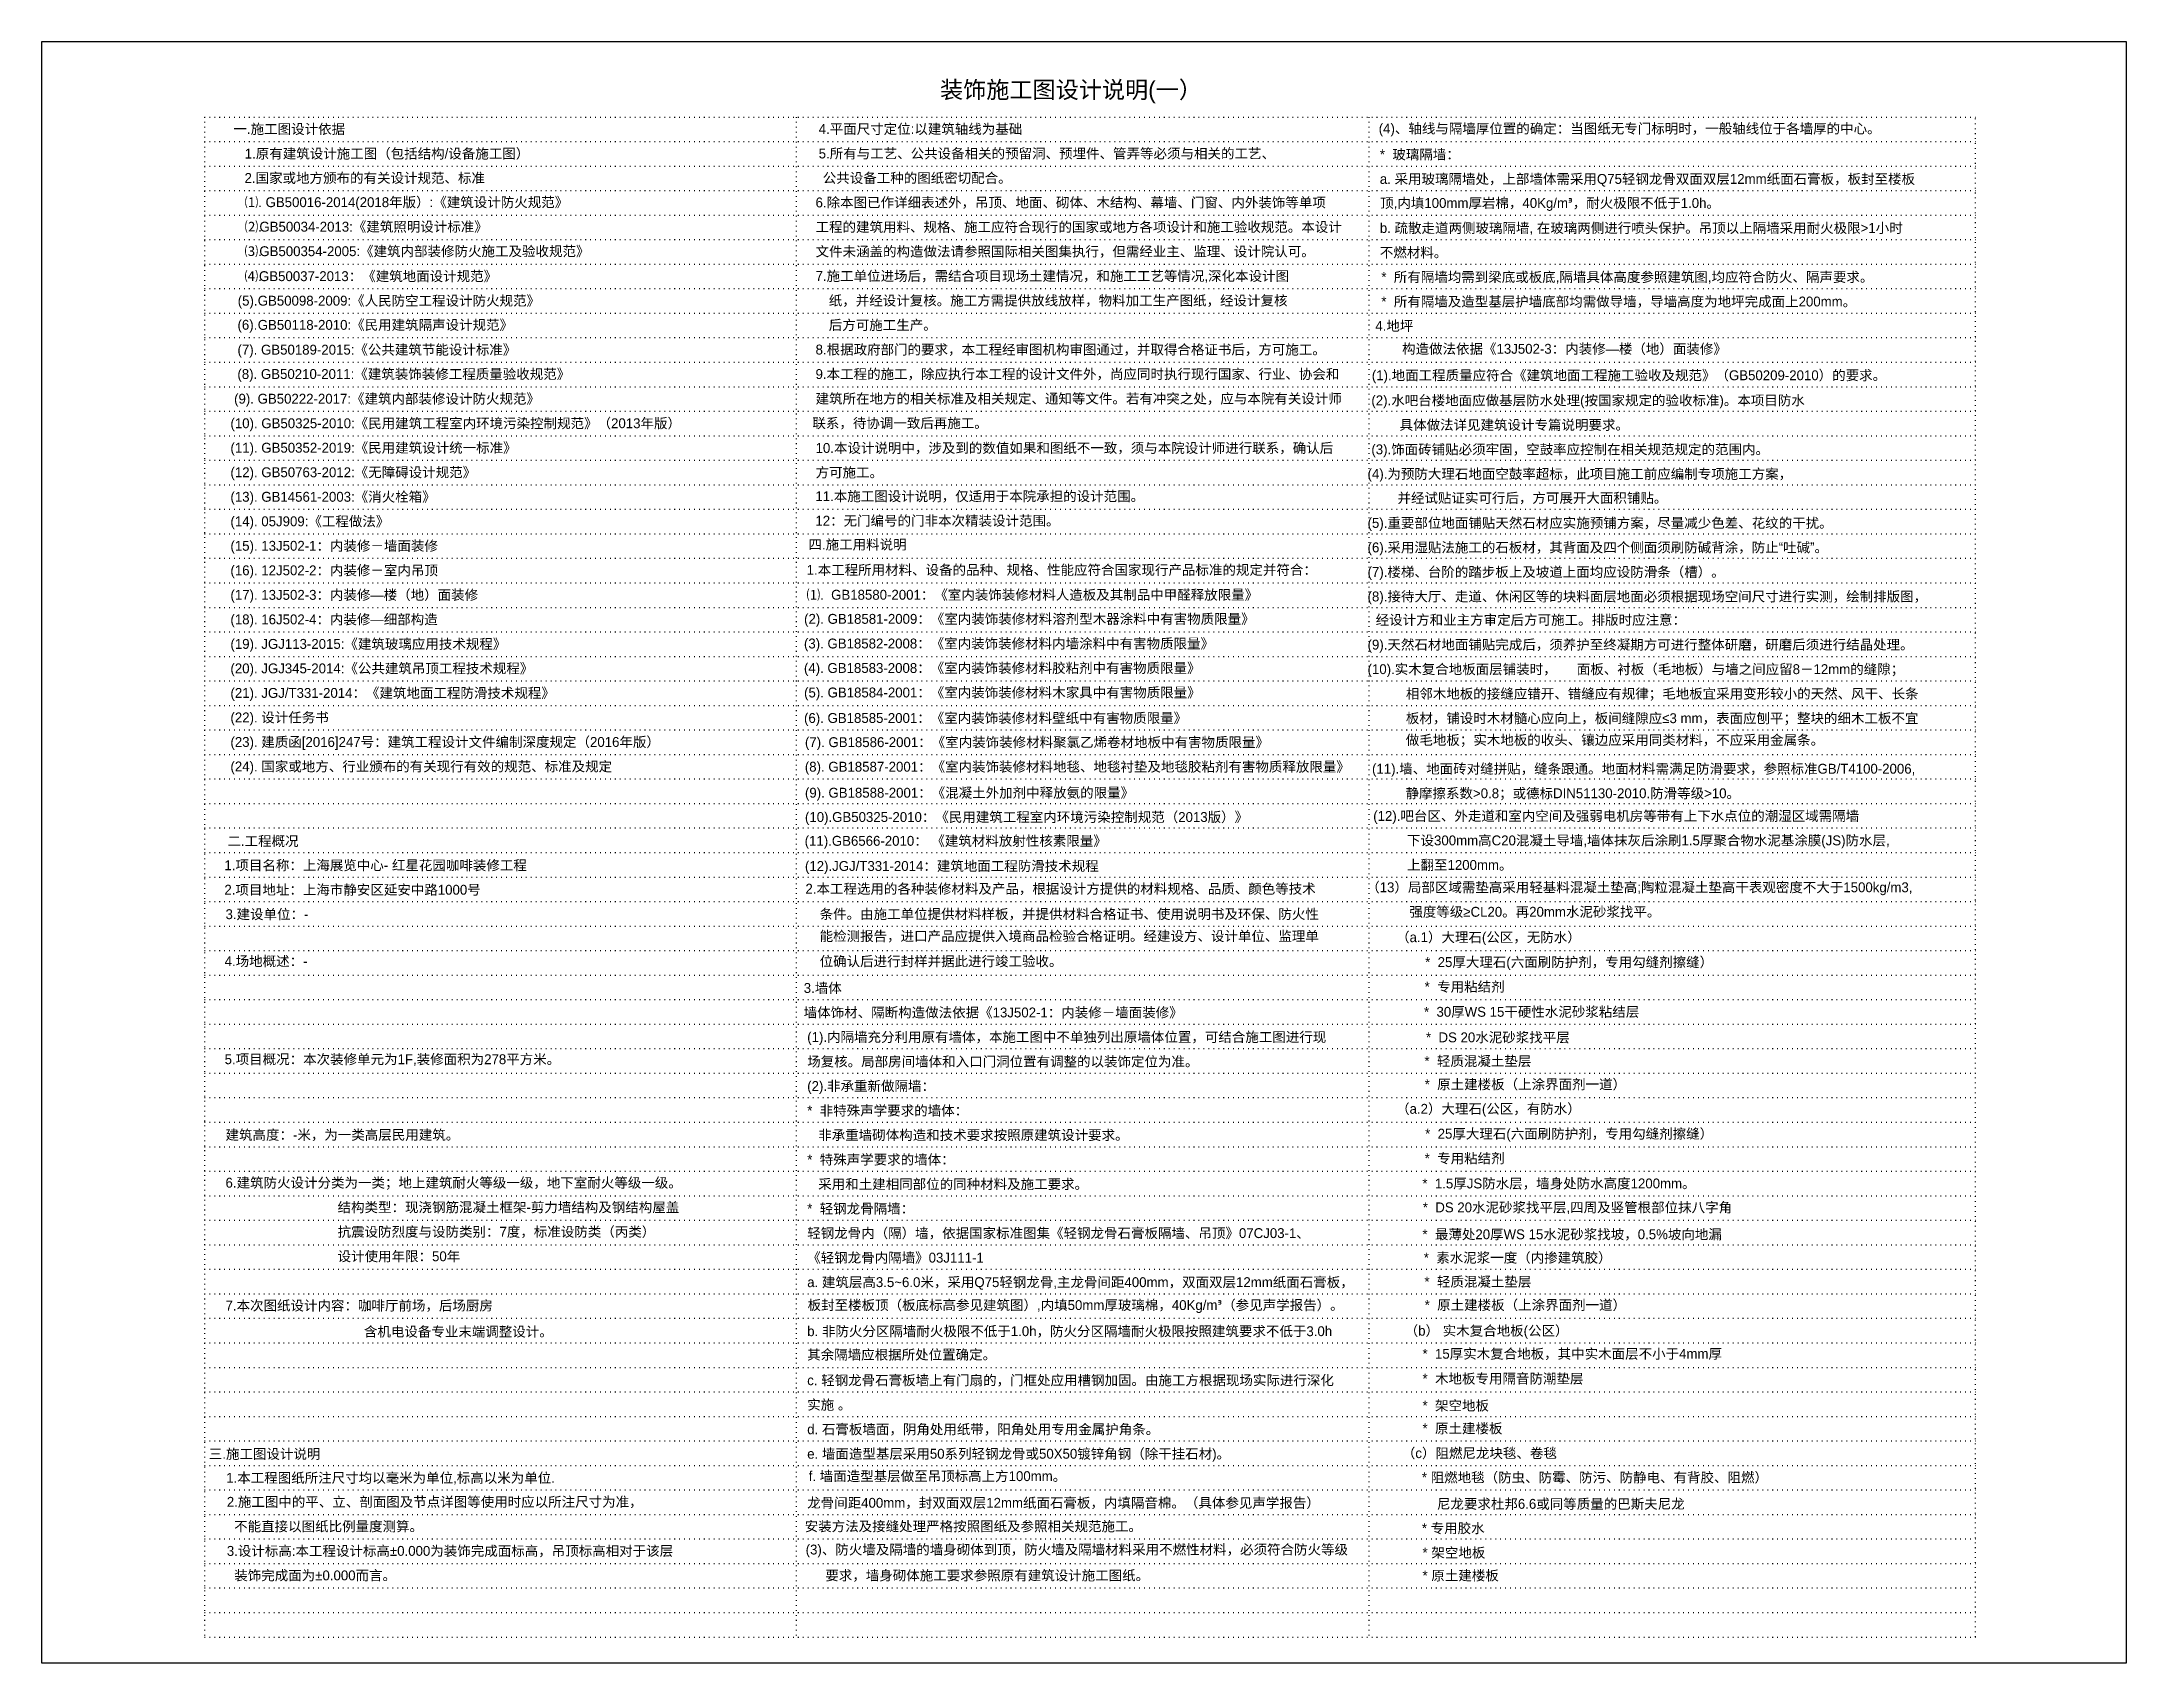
# Model space of a CAD drawing. Header units: millimetres. Extents: x 33357 to 35831, y 3615 to 4189.
# Drawn here: x 33357 to 34095, y 3615 to 4189 of the extents above; entities that cross this region are included whole.
import ezdxf

# ---------------------------------------------------------------- set-up
doc = ezdxf.new("R2010")
doc.units = ezdxf.units.MM
doc.linetypes.add('ACAD_ISO07W100', pattern=[3.5, 0.5, -3])
for name, color, linetype in [('C—图框—文字', 40, 'Continuous'), ('I—平面—填充01(线状)', 8, 'Continuous'), ('I—平面—文字', 40, 'Continuous')]:
    doc.layers.add(name, color=color, linetype=linetype)
doc.styles.add('300', font='SIMYOU.TTF')
doc.styles.add('XD2008', font='SIMYOU.TTF', dxfattribs={"width": 0.7})
doc.styles.add('幼圆', font='SIMYOU.TTF', dxfattribs={"width": 0.7})

msp = doc.modelspace()

# ---------------------------------------------------------------- texts
at = {"layer": 'C—图框—文字'}
for s, height, style, p in [('装饰施工图设计说明(一）', 6, '幼圆', (33674.97, 4169.12)), ('一.施工图设计依据', 3.5, '幼圆', (33424.97, 4156.46)), ('4.平面尺寸定位:以建筑轴线为基础', 3.5, '幼圆', (33632.04, 4156.48)), ('(4)、轴线与隔墙厚位置的确定：当图纸无专门标明时，一般轴线位于各墙厚的中心。', 3.5, '幼圆', (33830.2, 4156.63)), ('5.所有与工艺、公共设备相关的预留洞、预埋件、管弄等必须与相关的工艺、', 3.5, '幼圆', (33632.04, 4147.8)), ('*  玻璃隔墙：', 3.5, '300', (33830.59, 4147.46)), ('  公共设备工种的图纸密切配合。', 3.5, '幼圆', (33630.88, 4139.13)), ('a. 采用玻璃隔墙处，上部墙体需采用Q75轻钢龙骨双面双层12mm纸面石膏板，板封至楼板', 3.5, '300', (33830.59, 4138.79)), ('6.除本图已作详细表述外，吊顶、地面、砌体、木结构、幕墙、门窗、内外装饰等单项', 3.5, '幼圆', (33630.94, 4130.46)), ('工程的建筑用料、规格、施工应符合现行的国家或地方各项设计和施工验收规范。本设计', 3.5, '幼圆', (33630.94, 4121.79)), ('b. 疏散走道两侧玻璃隔墙, 在玻璃两侧进行喷头保护。吊顶以上隔墙采用耐火极限>1小时', 3.5, '300', (33830.59, 4121.43)), ('文件未涵盖的构造做法请参照国际相关图集执行，但需经业主、监理、设计院认可。', 3.5, '幼圆', (33630.94, 4113.11)), ('不燃材料。', 3.5, '300', (33830.59, 4112.75)), ('7.施工单位进场后，需结合项目现场土建情况，和施工工艺等情况,深化本设计图', 3.5, '幼圆', (33630.94, 4104.43)), ('*  所有隔墙均需到梁底或板底,隔墙具体高度参照建筑图,均应符合防火、隔声要求。', 3.5, '300', (33831.12, 4104.08)), ('纸，并经设计复核。施工方需提供放线放样，物料加工生产图纸，经设计复核', 3.5, '幼圆', (33635.61, 4095.75)), ('*  所有隔墙及造型基层护墙底部均需做导墙，导墙高度为地坪完成面上200mm。', 3.5, '幼圆', (33831.12, 4095.4)), ('后方可施工生产。', 3.5, '幼圆', (33635.61, 4087.08)), ('4.地坪', 3.5, '300', (33829, 4086.79)), ('8.根据政府部门的要求，本工程经审图机构审图通过，并取得合格证书后，方可施工。', 3.5, '幼圆', (33630.94, 4078.4)), ('9.本工程的施工，除应执行本工程的设计文件外，尚应同时执行现行国家、行业、协会和', 3.5, '幼圆', (33630.94, 4069.72)), ('建筑所在地方的相关标准及相关规定、通知等文件。若有冲突之处，应与本院有关设计师', 3.5, '幼圆', (33630.94, 4061.04)), ('(2).水吧台楼地面应做基层防水处理(按国家规定的验收标准)。本项目防水', 3.5, '幼圆', (33827.6, 4060.42)), (' 联系，待协调一致后再施工。', 3.5, '幼圆', (33628.51, 4052.36)), ('具体做法详见建筑设计专篇说明要求。', 3.5, '幼圆', (33837.59, 4051.74)), ('10.本设计说明中，涉及到的数值如果和图纸不一致，须与本院设计师进行联系，确认后', 3.5, '幼圆', (33630.94, 4043.56)), ('(3).饰面砖铺贴必须牢固，空鼓率应控制在相关规范规定的范围内。', 3.5, '幼圆', (33827.6, 4043.07)), ('方可施工。', 3.5, '幼圆', (33630.94, 4034.88)), (' (4).为预防大理石地面空鼓率超标，此项目施工前应编制专项施工方案，', 3.5, '幼圆', (33824.95, 4034.39)), ('11.本施工图设计说明，仅适用于本院承担的设计范围。', 3.5, '幼圆', (33630.88, 4026.49)), ('并经试贴证实可行后，方可展开大面积铺贴。', 3.5, '幼圆', (33836.84, 4025.88)), ('12：无门编号的门非本次精装设计范围。', 3.5, '幼圆', (33630.88, 4017.81)), (' (5).重要部位地面铺贴天然石材应实施预铺方案，尽量减少色差、花纹的干扰。', 3.5, '幼圆', (33824.95, 4017.03)), ('四.施工用料说明', 3.5, '幼圆', (33628.43, 4009.39)), (' (6).采用湿贴法施工的石板材，其背面及四个侧面须刷防碱背涂，防止“吐碱”。', 3.5, '幼圆', (33824.95, 4008.36)), ('1.本工程所用材料、设备的品种、规格、性能应符合国家现行产品标准的规定并符合：', 3.5, '幼圆', (33627.77, 4000.41)), (' (7).楼梯、台阶的踏步板上及坡道上面均应设防滑条（槽）。', 3.5, '幼圆', (33824.95, 3999.68)), (' (8).接待大厅、走道、休闲区等的块料面层地面必须根据现场空间尺寸进行实测，绘制排版图，', 3.5, '幼圆', (33824.95, 3991)), ('       经设计方和业主方审定后方可施工。排版时应注意：', 3.5, '幼圆', (33820.02, 3982.72)), (' (9).天然石材地面铺贴完成后，须养护至终凝期方可进行整体研磨，研磨后须进行结晶处理。', 3.5, '幼圆', (33824.95, 3973.95)), (' (10).实木复合地板面层铺装时，', 3.5, '幼圆', (33824.95, 3965.27)), ('面板、衬板（毛地板）与墙之间应留8－12mm的缝隙；', 3.5, '幼圆', (33900.28, 3965.27)), ('相邻木地板的接缝应错开、错缝应有规律；毛地板宜采用变形较小的天然、风干、长条', 3.5, '幼圆', (33839.8, 3956.59)), ('(22). 设计任务书', 3.5, '300', (33423.9, 3948.18)), ('板材，铺设时木材髓心应向上，板间缝隙应≤3 mm，表面应刨平；整块的细木工板不宜', 3.5, '幼圆', (33839.8, 3947.91)), ('(23). 建质函[2016]247号：建筑工程设计文件编制深度规定（2016年版）', 3.5, '300', (33423.9, 3939.5)), ('做毛地板；实木地板的收头、镶边应采用同类材料，不应采用金属条。', 3.5, '幼圆', (33839.8, 3940.21)), ('(24). 国家或地方、行业颁布的有关现行有效的规范、标准及规定', 3.5, '300', (33423.9, 3930.83)), ('(11).墙、地面砖对缝拼贴，缝条跟通。地面材料需满足防滑要求，参照标准GB/T4100-2006,', 3.5, '幼圆', (33827.83, 3930.02)), ('静摩擦系数>0.8；或德标DIN51130-2010.防滑等级>10。', 3.5, '幼圆', (33839.68, 3921.34)), ('二.工程概况', 3.5, '300', (33422.84, 3904.43)), ('2.本工程选用的各种装修材料及产品，根据设计方提供的材料规格、品质、颜色等技术', 3.5, '300', (33627.36, 3887.54)), ('条件。由施工单位提供材料样板，并提供材料合格证书、使用说明书及环保、防火性', 3.5, '300', (33632.38, 3878.59)), ('能检测报告，进口产品应提供入境商品检验合格证明。经建设方、设计单位、监理单', 3.5, '300', (33632.38, 3870.78)), ('位确认后进行封样并据此进行竣工验收。', 3.5, '300', (33632.38, 3861.88)), ('3.墙体', 3.5, '300', (33626.75, 3852.42)), ('(1).内隔墙充分利用原有墙体，本施工图中不单独列出原墙体位置，可结合施工图进行现', 3.5, '300', (33627.98, 3835.07)), ('场复核。局部房间墙体和入口门洞位置有调整的以装饰定位为准。', 3.5, '300', (33627.98, 3826.39)), ('(2).非承重新做隔墙：', 3.5, '300', (33627.98, 3817.71)), ('*  非特殊声学要求的墙体：', 3.5, '300', (33627.98, 3809.03)), ('   非承重墙砌体构造和技术要求按照原建筑设计要求。', 3.5, '300', (33627.98, 3800.36)), ('*  特殊声学要求的墙体：', 3.5, '300', (33627.98, 3791.68)), ('   采用和土建相同部位的同种材料及施工要求。', 3.5, '300', (33627.98, 3783)), ('*  轻钢龙骨隔墙：', 3.5, '300', (33627.98, 3774.32)), ('轻钢龙骨内（隔）墙，依据国家标准图集《轻钢龙骨石膏板隔墙、吊顶》07CJ03-1、', 3.5, '300', (33627.98, 3765.65)), ('《轻钢龙骨内隔墙》03J111-1', 3.5, '300', (33627.98, 3756.97)), ('a. 建筑层高3.5~6.0米，采用Q75轻钢龙骨,主龙骨间距400mm，双面双层12mm纸面石膏板，', 3.5, '300', (33627.98, 3748.29)), ('b. 非防火分区隔墙耐火极限不低于1.0h，防火分区隔墙耐火极限按照建筑要求不低于3.0h', 3.5, '300', (33627.98, 3730.93)), ('其余隔墙应根据所处位置确定。', 3.5, '300', (33627.98, 3722.64)), ('c. 轻钢龙骨石膏板墙上有门扇的，门框处应用槽钢加固。由施工方根据现场实际进行深化', 3.5, '300', (33627.98, 3713.58)), ('实施 。 ', 3.5, '300', (33627.98, 3704.9)), ('d. 石膏板墙面，阴角处用纸带，阳角处用专用金属护角条。', 3.5, '300', (33627.98, 3696.22)), ('三.施工图设计说明', 3.5, '幼圆', (33416.25, 3687.51)), ('e. 墙面造型基层采用50系列轻钢龙骨或50X50镀锌角钢（除干挂石材)。', 3.5, '300', (33627.98, 3687.55)), ('1.本工程图纸所注尺寸均以毫米为单位,标高以米为单位.', 3.5, '幼圆', (33422.4, 3679.03)), ('f. 墙面造型基层做至吊顶标高上方100mm。', 3.5, '300', (33628.51, 3679.63)), ('2.施工图中的平、立、剖面图及节点详图等使用时应以所注尺寸为准，', 3.5, '幼圆', (33422.62, 3670.53)), ('龙骨间距400mm，封双面双层12mm纸面石膏板，内填隔音棉。（具体参见声学报告）', 3.5, '幼圆', (33627.98, 3670.19)), ('  不能直接以图纸比例量度测算。', 3.5, '幼圆', (33422.62, 3661.85)), (' 安装方法及接缝处理严格按照图纸及参照相关规范施工。', 3.5, '幼圆', (33625.79, 3661.88)), ('3.设计标高:本工程设计标高±0.000为装饰完成面标高，吊顶标高相对于该层', 3.5, '幼圆', (33422.62, 3653.17)), ('(3)、防火墙及隔墙的墙身砌体到顶，防火墙及隔墙材料采用不燃性材料，必须符合防火等级', 3.5, '幼圆', (33627.43, 3653.65)), ('  装饰完成面为%%p0.000而言。', 3.5, '幼圆', (33422.65, 3644.5)), ('要求，墙身砌体施工要求参照原有建筑设计施工图纸。', 3.5, '幼圆', (33634.39, 3644.49))]:
    msp.add_text(s, height=height, dxfattribs=dict(at, style=style)).set_placement(p)
at = {"layer": 'C—图框—文字', "color": 6}
for s, style, p in [('1.原有建筑设计施工图（包括结构/设备施工图）', '幼圆', (33428.96, 4147.77)), ('2.国家或地方颁布的有关设计规范、标准', '幼圆', (33428.89, 4139.13)), ('⑴. GB50016-2014(2018年版）:《建筑设计防火规范》', '幼圆', (33428.96, 4130.56)), ('⑵.', '幼圆', (33428.96, 4121.88)), ('    GB50034-2013:《建筑照明设计标准》', '幼圆', (33428.96, 4121.88)), ('⑶.', '幼圆', (33428.92, 4113.21)), ('    GB500354-2005:《建筑内部装修防火施工及验收规范》', '幼圆', (33428.92, 4113.21)), ('⑷.', '幼圆', (33428.92, 4104.38)), ('    GB50037-2013：《建筑地面设计规范》', '幼圆', (33428.8, 4104.37)), ('(5).', '幼圆', (33426.48, 4095.7)), ('     GB50098-2009:《人民防空工程设计防火规范》', '幼圆', (33427.06, 4095.69)), ('(6).', '幼圆', (33426.4, 4087.17)), ('     GB50118-2010:《民用建筑隔声设计规范》', '幼圆', (33427.06, 4087.13)), ('(7). GB50189-2015:《公共建筑节能设计标准》', '300', (33426.4, 4078.35)), ('构造做法依据《13J502-3：内装修—楼（地）面装修》', '300', (33838.46, 4078.66)), ('(8). GB50210-2011:《建筑装饰装修工程质量验收规范》', '幼圆', (33426.37, 4069.74)), ('(1).地面工程质量应符合《建筑地面工程施工验收及规范》（GB50209-2010）的要求。', '300', (33827.75, 4069.29)), (' (9). GB50222-2017:《建筑内部装修设计防火规范》', '300', (33423.9, 4060.99)), ('(10). GB50325-2010:《民用建筑工程室内环境污染控制规范》（2013年版） ', '300', (33423.9, 4052.31)), ('(11). GB50352-2019:《民用建筑设计统一标准》', '幼圆', (33423.9, 4043.64)), ('(12). GB50763-2012:《无障碍设计规范》', '300', (33423.9, 4034.96)), ('(13). GB14561-2003:《消火栓箱》', '300', (33423.9, 4026.28)), ('(14). 05J909:《工程做法》', '300', (33423.9, 4017.6)), ('(15). 13J502-1：内装修－墙面装修', '300', (33423.9, 4008.93)), ('(16). 12J502-2：内装修－室内吊顶', '300', (33423.9, 4000.25)), ('(17). 13J502-3：内装修—楼（地）面装修', '300', (33423.9, 3991.57)), ('⑴.  GB18580-2001：《室内装饰装修材料人造板及其制品中甲醛释放限量》 ', '300', (33627.77, 3991.6)), ('(18). 16J502-4：内装修—细部构造', '300', (33423.9, 3982.89)), ('(2). GB18581-2009：《室内装饰装修材料溶剂型木器涂料中有害物质限量》', '300', (33626.87, 3983.07)), ('(19). JGJ113-2015:《建筑玻璃应用技术规程》', '300', (33423.9, 3974.21)), ('(3). GB18582-2008：《室内装饰装修材料内墙涂料中有害物质限量》', '300', (33626.83, 3974.35)), ('(20). JGJ345-2014:《公共建筑吊顶工程技术规程》', '300', (33423.9, 3965.54)), ('(4). GB18583-2008：《室内装饰装修材料胶粘剂中有害物质限量》', '300', (33626.83, 3965.68)), ('(5). GB18584-2001：《室内装饰装修材料木家具中有害物质限量》', '300', (33626.87, 3957.01)), ('(21). JGJ/T331-2014：《建筑地面工程防滑技术规程》', '300', (33423.9, 3956.86)), ('(6). GB18585-2001：《室内装饰装修材料壁纸中有害物质限量》', '300', (33626.85, 3947.98)), ('(7). GB18586-2001：《室内装饰装修材料聚氯乙烯卷材地板中有害物质限量》', '300', (33627.18, 3939.43)), ('(8). GB18587-2001：《室内装饰装修材料地毯、地毯衬垫及地毯胶粘剂有害物质释放限量》', '300', (33627.14, 3930.74)), ('(9). GB18588-2001：《混凝土外加剂中释放氨的限量》', '300', (33627.18, 3921.53)), ('(10).GB50325-2010：《民用建筑工程室内环境污染控制规范（2013版）》', '300', (33627.18, 3912.93)), ('(11).GB6566-2010： 《建筑材料放射性核素限量》', '300', (33627.08, 3904.5)), ('(12).JGJ/T331-2014：建筑地面工程防滑技术规程', '300', (33627.18, 3895.6)), ('墙体饰材、隔断构造做法依据《13J502-1：内装修－墙面装修》 ', '300', (33626.75, 3843.75))]:
    msp.add_text(s, height=3.5, dxfattribs=dict(at, style=style)).set_placement(p)
at = {"layer": 'C—图框—文字', "color": 3}
for s, style, p in [('(12).吧台区、外走道和室内空间及强弱电机房等带有上下水点位的潮湿区域需隔墙', '幼圆', (33828.25, 3913.32)), ('下设300mm高C20混凝土导墙,墙体抹灰后涂刷1.5厚聚合物水泥基涂膜(JS)防水层,', '幼圆', (33840.22, 3904.65)), ('上翻至1200mm。', '幼圆', (33840.22, 3895.97)), ('（13）局部区域需垫高采用轻基料混凝土垫高;陶粒混凝土垫高干表观密度不大于1500kg/m3,', '幼圆', (33825.77, 3888.06)), ('强度等级≥CL20。再20mm水泥砂浆找平。', '幼圆', (33841.03, 3879.38)), ('（a.1）大理石(公区，无防水）', '幼圆', (33836.34, 3870.39)), ('*  25厚大理石(六面刷防护剂，专用勾缝剂擦缝）', '幼圆', (33846.63, 3861.58)), ('*  专用粘结剂', '幼圆', (33846.45, 3852.87)), ('*  30厚WS 15干硬性水泥砂浆粘结层', '幼圆', (33846.21, 3843.98)), ('*  DS 20水泥砂浆找平层', '幼圆', (33846.93, 3834.94)), ('*  轻质混凝土垫层', '幼圆', (33846.36, 3826.56)), ('*  原土建楼板（上涂界面剂一道）', '幼圆', (33846.45, 3818.32)), ('（a.2）大理石(公区，有防水）', '幼圆', (33836.34, 3809.65)), ('*  25厚大理石(六面刷防护剂，专用勾缝剂擦缝）', '幼圆', (33846.63, 3800.84)), ('*  专用粘结剂', '幼圆', (33846.45, 3792.13)), ('*  1.5厚JS防水层，墙身处防水高度1200mm。', '幼圆', (33845.65, 3783.23)), ('*  DS 20水泥砂浆找平层,四周及竖管根部位抹八字角 ', '幼圆', (33845.79, 3774.76)), ('*  最薄处20厚WS 15水泥砂浆找坡，0.5%%%坡向地漏 ', '幼圆', (33845.66, 3765.24)), ('*  素水泥浆一度（内掺建筑胶） ', '幼圆', (33846.13, 3756.96)), ('*  轻质混凝土垫层', '幼圆', (33846.36, 3748.46)), ('*  原土建楼板（上涂界面剂一道）', '幼圆', (33846.45, 3740.22)), ('（b） 实木复合地板(公区）', '幼圆', (33839.38, 3731.1)), ('*  15厚实木复合地板，其中实木面层不小于4mm厚', '幼圆', (33845.69, 3722.94)), ('*  木地板专用隔音防潮垫层', '幼圆', (33845.69, 3714.16)), ('*  架空地板', '幼圆', (33845.69, 3704.61)), ('*  原土建楼板', '幼圆', (33845.69, 3696.53)), ('（c）阻燃尼龙块毯、卷毯', '幼圆', (33838.38, 3687.76)), ('* 阻燃地毯（防虫、防霉、防污、防静电、有背胶、阻燃）', '300', (33845.46, 3679.18)), ('尼龙要求杜邦6.6或同等质量的巴斯夫尼龙', '300', (33850.79, 3669.82)), ('* 专用胶水', '300', (33845.46, 3661.2)), ('* 架空地板', '幼圆', (33845.69, 3652.55)), ('* 原土建楼板', '幼圆', (33845.69, 3644.46))]:
    msp.add_text(s, height=3.5, dxfattribs=dict(at, style=style)).set_placement(p)
at = {"layer": 'C—图框—文字', "color": 1, "style": '幼圆'}
for s, p in [('1.项目名称：上海展览中心- 红星花园咖啡装修工程', (33421.76, 3895.86)), ('2.项目地址：上海市静安区延安中路1000号', (33421.76, 3887.19)), ('3.建设单位：-', (33422.16, 3878.54)), ('建筑高度：-米，为一类高层民用建筑。', (33422.16, 3800.44)), ('6.建筑防火设计分类为一类；地上建筑耐火等级一级，地下室耐火等级一级。', (33422.16, 3783.49)), ('结构类型：现浇钢筋混凝土框架-剪力墙结构及钢结构屋盖', (33461.81, 3774.81)), ('抗震设防烈度与设防类别：7度，标准设防类（丙类）', (33461.81, 3766.13)), ('设计使用年限：50年', (33461.81, 3757.45)), ('7.本次图纸设计内容：咖啡厅前场，后场厨房', (33422.16, 3740.01)), ('含机电设备专业末端调整设计。', (33471.12, 3730.79))]:
    msp.add_text(s, height=3.5, dxfattribs=at).set_placement(p)
at = {"layer": 'C—图框—文字', "color": 1, "char_height": 3.5, "width": 202.2818, "attachment_point": 1, "style": '幼圆'}
for s, insert in [('{\\W1;4.场地概述：-}', (33421.85, 3865.41)), ('{\\W1;5.项目概况：本次装修单元为1F,装修面积为278平方米。\\H1.75278x; }', (33421.85, 3830.7))]:
    msp.add_mtext(s, dxfattribs=dict(at, insert=insert))
at = {"layer": 'I—平面—文字', "char_height": 3.5, "attachment_point": 1, "style": 'XD2008'}
for s, width, insert in [('{\\W1;顶,内填100mm厚岩棉，40Kg/m\\fISOCPEUR|b0|i0|c0|p34;³\\fYouYuan|b0|i0|c134|p49;，耐火极限不低于1.0h。}', 161.2856, (33830.72, 4133.78)), ('{\\W1;板封至楼板顶（板底标高参见建筑图）,内填50mm厚玻璃棉，40Kg/m\\fISOCPEUR|b0|i0|c0|p34;³\\fYouYuan|b0|i0|c134|p49;（参见声学报告）。}', 198.6276, (33628.12, 3743.68))]:
    msp.add_mtext_dynamic_manual_height_columns(s, width=width, gutter_width=1500, heights=[0], dxfattribs=dict(at, insert=insert))

# ---------------------------------------------------------------- linework, layer by layer
at = {"layer": 'Defpoints'}
msp.add_lwpolyline([(33357.12, 4189.13), (34094.72, 4189.13), (34094.72, 3615.13), (33357.12, 3615.13)], close=True, dxfattribs=at)
at = {"layer": 'I—平面—填充01(线状)', "linetype": 'ACAD_ISO07W100', "ltscale": 0.5}
for p, q in [((33414.71, 4162.46), (34041.38, 4162.46)), ((33414.71, 4162.46), (33414.71, 3624.44)), ((33624.13, 4162.46), (33624.13, 3624.44)), ((33826.74, 4162.46), (33826.74, 3624.44)), ((34041.38, 3624.44), (34041.38, 4162.46)), ((33414.71, 4153.78), (34041.38, 4153.78)), ((33414.71, 4145.1), (34041.38, 4145.1)), ((33414.71, 4136.42), (34041.38, 4136.42)), ((33414.71, 4127.75), (34041.38, 4127.75)), ((33414.71, 4119.07), (34041.38, 4119.07)), ((33414.71, 4110.39), (34041.38, 4110.39)), ((33414.71, 4101.71), (34041.38, 4101.71)), ((33414.71, 4093.03), (34041.38, 4093.03)), ((33414.71, 4084.36), (34041.38, 4084.36)), ((33414.71, 4075.68), (34041.38, 4075.68)), ((33414.71, 4067), (34041.38, 4067)), ((33414.71, 4058.32), (34041.38, 4058.32)), ((33414.71, 4049.65), (34041.38, 4049.65)), ((33414.71, 4040.97), (34041.38, 4040.97)), ((33414.71, 4032.29), (34041.38, 4032.29)), ((33414.71, 4023.61), (34041.38, 4023.61)), ((33414.71, 4014.94), (34041.38, 4014.94)), ((33414.71, 4006.26), (34041.38, 4006.26)), ((33414.71, 3997.58), (34041.38, 3997.58)), ((33414.71, 3988.9), (34041.38, 3988.9)), ((33414.71, 3980.22), (34041.38, 3980.22)), ((33414.71, 3971.55), (34041.38, 3971.55)), ((33414.71, 3962.87), (34041.38, 3962.87)), ((33414.71, 3954.19), (34041.38, 3954.19)), ((33414.71, 3945.51), (34041.38, 3945.51)), ((33414.71, 3936.84), (34041.38, 3936.84)), ((33414.71, 3928.16), (34041.38, 3928.16)), ((33414.71, 3919.48), (34041.38, 3919.48)), ((33414.71, 3910.8), (34041.38, 3910.8)), ((33414.71, 3902.13), (34041.38, 3902.13)), ((33414.71, 3893.45), (34041.38, 3893.45)), ((33414.71, 3884.77), (34041.38, 3884.77)), ((33414.71, 3876.09), (34041.38, 3876.09)), ((33414.71, 3867.41), (34041.38, 3867.41)), ((33414.71, 3858.74), (34041.38, 3858.74)), ((33414.71, 3850.06), (34041.38, 3850.06)), ((33414.71, 3841.38), (34041.38, 3841.38)), ((33414.71, 3832.7), (34041.38, 3832.7)), ((33414.71, 3824.03), (34041.38, 3824.03)), ((33414.71, 3815.35), (34041.38, 3815.35)), ((33414.71, 3806.67), (34041.38, 3806.67)), ((33414.71, 3797.99), (34041.38, 3797.99)), ((33414.71, 3789.31), (34041.38, 3789.31)), ((33414.71, 3780.64), (34041.38, 3780.64)), ((33414.71, 3771.96), (34041.38, 3771.96)), ((33414.71, 3763.28), (34041.38, 3763.28)), ((33414.71, 3763.28), (34041.38, 3763.28)), ((33414.71, 3754.6), (34041.38, 3754.6)), ((33414.71, 3745.93), (34041.38, 3745.93)), ((33414.71, 3737.25), (34041.38, 3737.25)), ((33414.71, 3728.57), (34041.38, 3728.57)), ((33414.71, 3719.89), (34041.38, 3719.89)), ((33414.71, 3711.22), (34041.38, 3711.22)), ((33414.71, 3702.54), (34041.38, 3702.54)), ((33414.71, 3693.86), (34041.38, 3693.86)), ((33414.71, 3685.18), (34041.38, 3685.18)), ((33414.71, 3676.5), (34041.38, 3676.5)), ((33414.71, 3667.83), (34041.38, 3667.83)), ((33414.71, 3659.15), (34041.38, 3659.15)), ((33414.71, 3650.47), (34041.38, 3650.47)), ((33414.71, 3641.79), (34041.38, 3641.79)), ((33414.71, 3633.12), (34041.38, 3633.12)), ((33414.71, 3624.44), (34041.38, 3624.44))]:
    msp.add_line(p, q, dxfattribs=at)

msp.set_redraw_order([(e.dxf.handle, doc.entitydb.next_handle()) for e in msp.query("TEXT MTEXT ATTDEF DIMENSION ARC_DIMENSION")])  # texts and dimensions are drawn at this point

doc.saveas('drawing.dxf')
